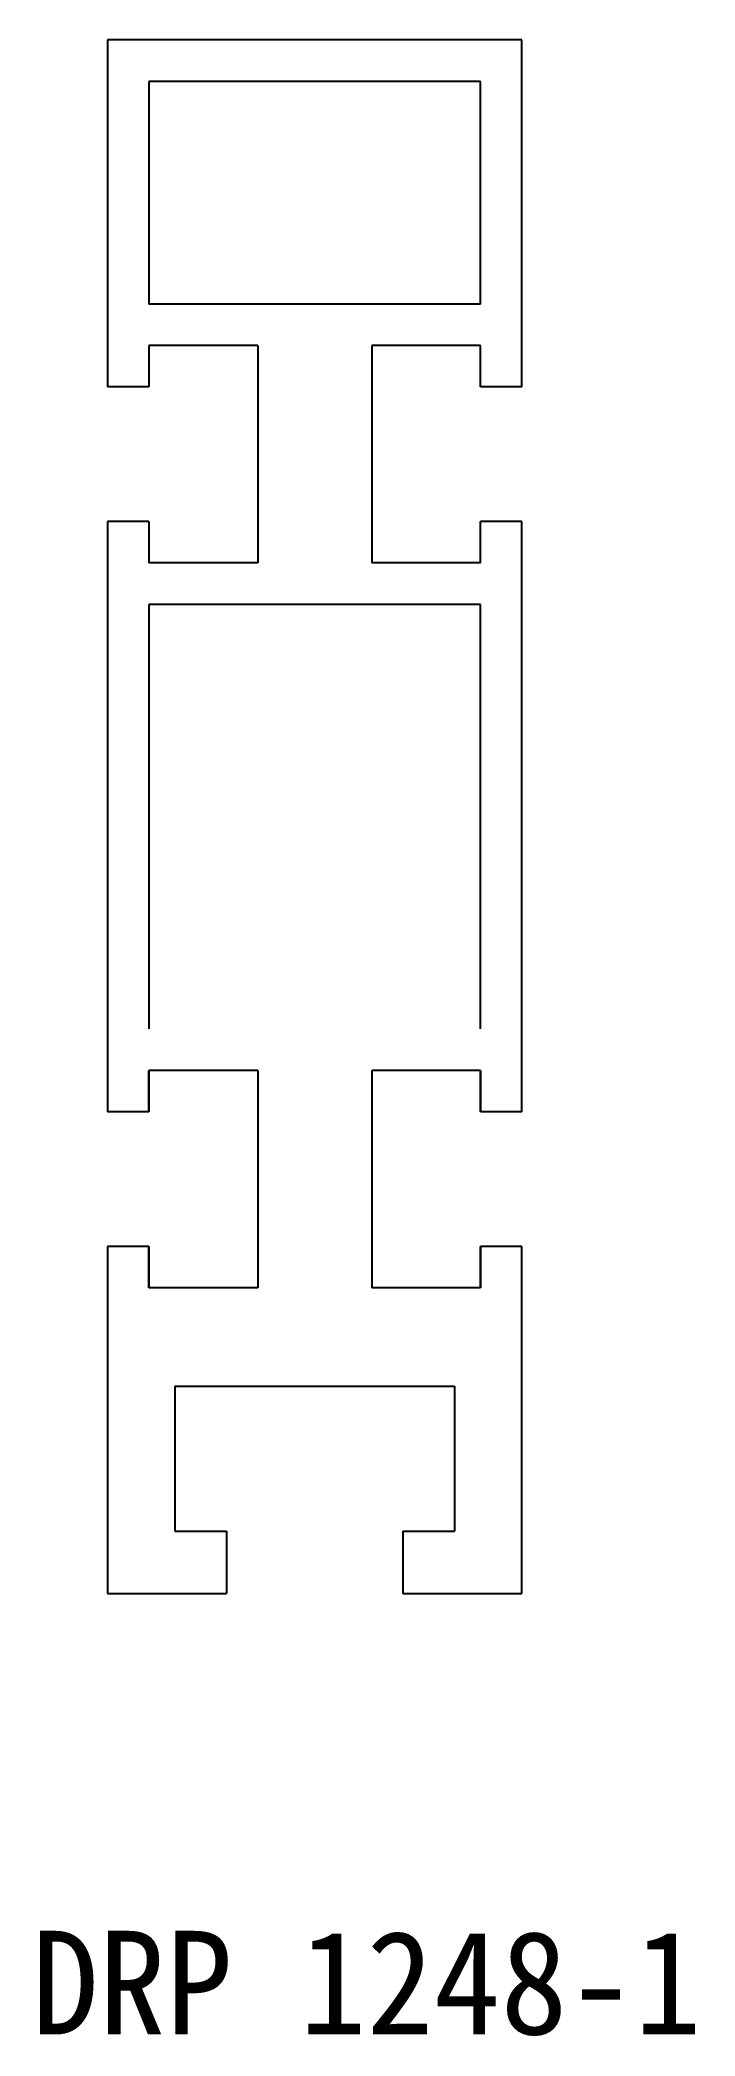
# Model space of a CAD drawing. Extents: x 2157 to 12417, y 247 to 1676.
# Drawn here: x 6682.7 to 6714.3, y 248.9 to 345.3 of the extents above; entities that cross this region are included whole.
import ezdxf

# ---------------------------------------------------------------- set-up
doc = ezdxf.new("R2010")
doc.units = 0
doc.header["$LTSCALE"] = 8
doc.layers.get('0').update_dxf_attribs({"linetype": 'CONTINUOUS'})
doc.layers.get('DEFPOINTS').update_dxf_attribs({"linetype": 'CONTINUOUS'})
doc.layers.add('AM_0', color=7, linetype='CONTINUOUS', lineweight=30)
doc.styles.add('궁서체', font='')
doc.styles.get('궁서체').set_extended_font_data('GungsuhChe')

msp = doc.modelspace()

# ---------------------------------------------------------------- texts
at = {"layer": 'AM_0', "style": '궁서체'}
msp.add_text('DRP 1248-1', height=5, dxfattribs=at).set_placement((6682.298, 248.983))

# ---------------------------------------------------------------- linework, layer by layer
for p, q in [((6705.952, 345.273), (6685.952, 345.273)), ((6685.952, 345.273), (6685.952, 328.523)), ((6705.952, 328.523), (6705.952, 345.273)), ((6703.952, 343.273), (6687.952, 343.273)), ((6687.952, 343.273), (6687.952, 332.523)), ((6703.952, 332.523), (6703.952, 343.273)), ((6703.952, 332.523), (6687.952, 332.523)), ((6693.202, 330.523), (6687.952, 330.523)), ((6687.952, 330.523), (6687.952, 328.523)), ((6693.202, 330.523), (6693.202, 320.023)), ((6703.952, 330.523), (6698.702, 330.523)), ((6698.702, 330.523), (6698.702, 320.023)), ((6703.952, 328.523), (6703.952, 330.523)), ((6687.952, 328.523), (6685.952, 328.523)), ((6705.952, 328.523), (6703.952, 328.523)), ((6685.952, 322.023), (6685.952, 293.523)), ((6687.952, 322.023), (6685.952, 322.023)), ((6687.952, 322.023), (6687.952, 320.023)), ((6705.952, 322.023), (6703.952, 322.023)), ((6703.952, 320.023), (6703.952, 322.023)), ((6705.952, 293.523), (6705.952, 322.023)), ((6693.202, 320.023), (6687.952, 320.023)), ((6703.952, 320.023), (6698.702, 320.023)), ((6687.952, 318.023), (6687.952, 297.523)), ((6703.952, 318.023), (6687.952, 318.023)), ((6703.952, 297.523), (6703.952, 318.023)), ((6693.202, 295.523), (6687.952, 295.523)), ((6687.952, 295.523), (6687.952, 293.523)), ((6687.952, 293.523), (6687.952, 295.523)), ((6693.202, 295.523), (6693.202, 285.023)), ((6703.952, 295.523), (6698.702, 295.523)), ((6698.702, 295.523), (6698.702, 285.023)), ((6703.952, 293.523), (6703.952, 295.523)), ((6703.952, 295.523), (6703.952, 293.523)), ((6687.952, 293.523), (6685.952, 293.523)), ((6705.952, 293.523), (6703.952, 293.523)), ((6685.952, 287.023), (6685.952, 270.273)), ((6687.952, 287.023), (6685.952, 287.023)), ((6687.952, 287.023), (6687.952, 285.023)), ((6687.952, 285.023), (6687.952, 287.023)), ((6705.952, 287.023), (6703.952, 287.023)), ((6703.952, 285.023), (6703.952, 287.023)), ((6703.952, 287.023), (6703.952, 285.023)), ((6705.952, 270.273), (6705.952, 287.023)), ((6693.202, 285.023), (6687.952, 285.023)), ((6703.952, 285.023), (6698.702, 285.023)), ((6689.202, 280.273), (6702.702, 280.273)), ((6689.202, 280.273), (6689.202, 273.273)), ((6702.702, 280.273), (6702.702, 273.273)), ((6689.202, 273.273), (6691.702, 273.273)), ((6691.702, 273.273), (6691.702, 270.273)), ((6700.202, 273.273), (6700.202, 270.273)), ((6700.202, 273.273), (6702.702, 273.273)), ((6685.952, 270.273), (6691.702, 270.273)), ((6700.202, 270.273), (6705.952, 270.273))]:
    msp.add_line(p, q)
at = {"linetype": 'ByBlock'}
for p, q in [((6693.202, 320.951), (6693.202, 320.349)), ((6698.702, 320.951), (6698.702, 320.349))]:
    msp.add_line(p, q, dxfattribs=at)
at = {"layer": 'DEFPOINTS', "linetype": 'ByBlock'}
for p in [(6693.202, 321.851), (6698.702, 321.851), (6698.702, 321.149)]:
    msp.add_point(p, dxfattribs=at)

msp.set_redraw_order([(e.dxf.handle, doc.entitydb.next_handle()) for e in msp.query("TEXT MTEXT ATTDEF DIMENSION ARC_DIMENSION")])  # texts and dimensions are drawn at this point

doc.saveas('drawing.dxf')
